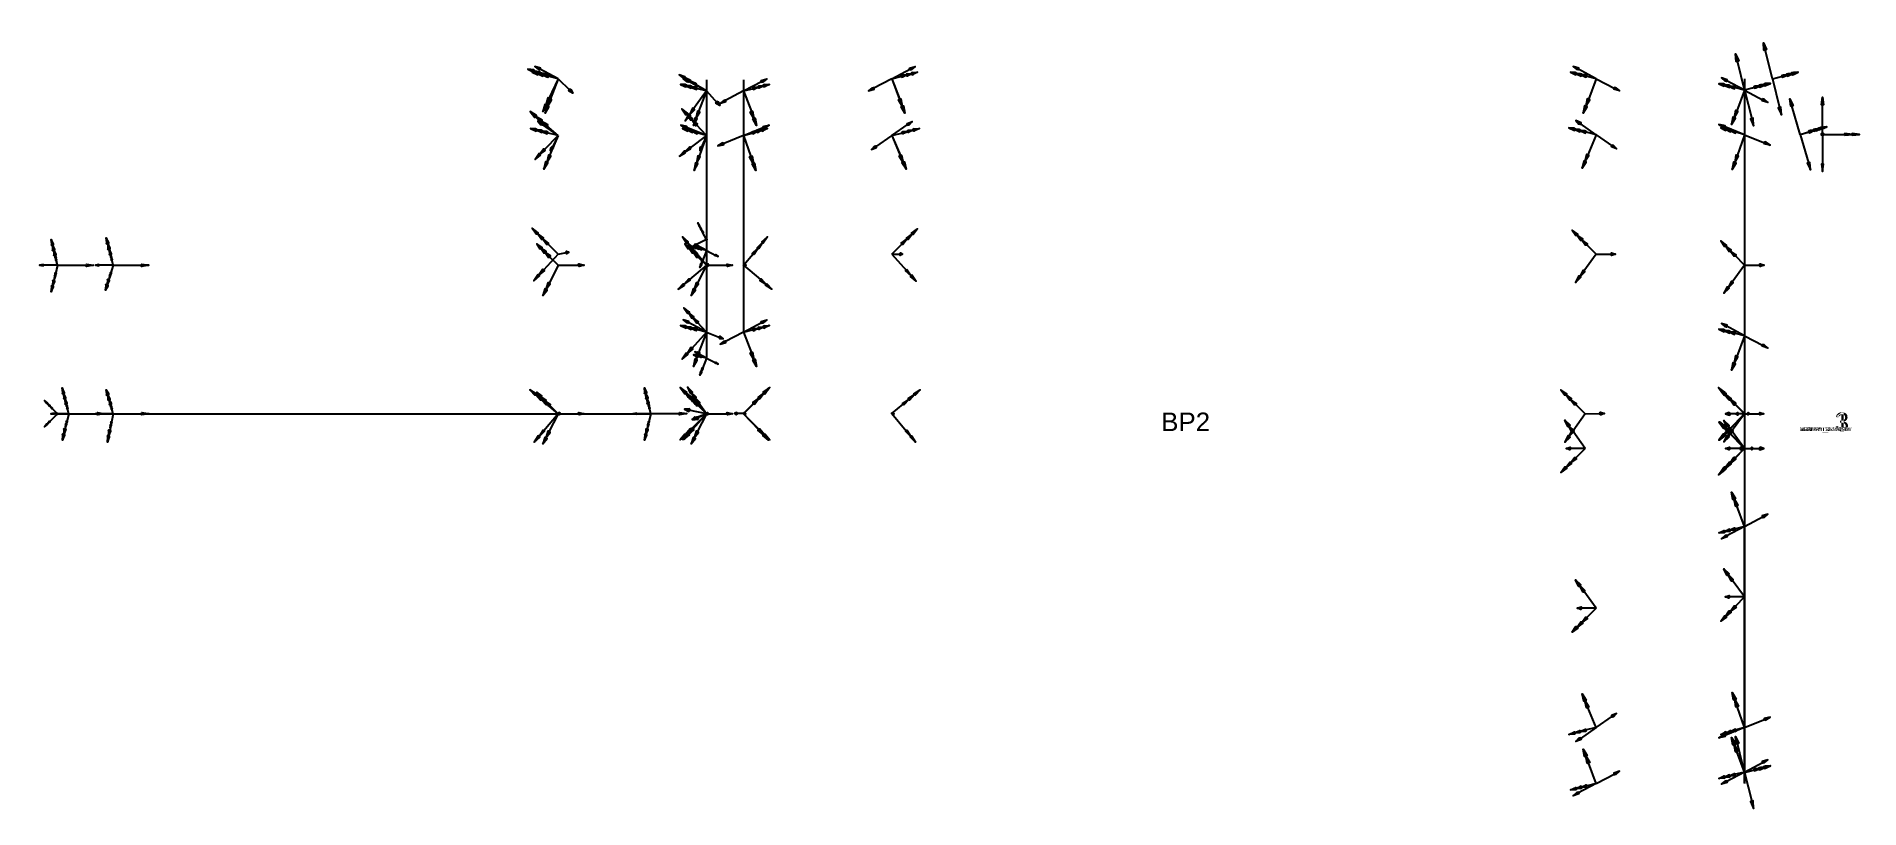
# Model space of a CAD drawing. Header units: millimetres. Extents: x -4561 to 16, y -105 to 107.
# Drawn here: x -475.7 to 16, y -101.7 to 106.4 of the extents above; entities that cross this region are included whole.
import ezdxf

# ---------------------------------------------------------------- set-up
doc = ezdxf.new("R2010")
doc.units = ezdxf.units.MM
for name, color, linetype in [('AutoDetect_10_10', 1, 'Continuous'), ('AutoDetect_11_7', 1, 'Continuous'), ('AutoDetect_12_6', 1, 'Continuous'), ('AutoDetect_18_4', 1, 'Continuous'), ('AutoDetect_19_5', 1, 'Continuous'), ('AutoDetect_25_17', 1, 'Continuous'), ('AutoDetect_26_18', 1, 'Continuous'), ('AutoDetect_29_2', 1, 'Continuous'), ('AutoDetect_30_1', 1, 'Continuous'), ('AutoDetect_30_3', 1, 'Continuous'), ('AutoDetect_33_11', 1, 'Continuous'), ('AutoDetect_34_12', 1, 'Continuous'), ('AutoDetect_36_15', 1, 'Continuous'), ('AutoDetect_37_9', 1, 'Continuous'), ('AutoDetect_5_8', 1, 'Continuous'), ('AutoDetect_6_14', 1, 'Continuous'), ('AutoDetect_7_13', 1, 'Continuous'), ('AutoDetect_8_16', 1, 'Continuous'), ('AutoDetect_9_0', 1, 'Continuous'), ('RIPPE_ID_GUID_499E99F3_AA39_41d1_B66C_D6CF131E3237', 1, 'Continuous')]:
    doc.layers.add(name, color=color, linetype=linetype)
doc.styles.get("Standard").update_dxf_attribs({"font": 'arial.ttf'})

msp = doc.modelspace()

# ---------------------------------------------------------------- texts
for tag, s, height, flags in [('ABLPKT2', '2 0.0000 0.0000 0.0000 0.0000 0.0000 0.0000 ', 0.5, 3), ('ABLPKT3', '3 0.0000 0.0000 0.0000 0.0000 0.0000 0.0000 ', 0.5, 3), ('ABLPKT6', '6 0.0000 0.0000 0.0000 0.0000 0.0000 0.0000 ', 0.5, 3), ('ABLPKT1', '1 0.0000 0.0000 0.0000 0.0000 0.0000 0.0000 ', 0.5, 3), ('ABLPKT4', '4 0.0000 0.0000 0.0000 0.0000 0.0000 0.0000 ', 0.5, 3), ('ABLPKT5', '5 0.0000 0.0000 0.0000 0.0000 0.0000 0.0000 ', 0.5, 3), ('VERF', 'AutoCAM', 1, 3), ('GRFPKT1', '1 0.0000 0.0000 0.0000 0.0000 0.0000 0.0000 ', 0.5, 3), ('GRFPKT2', '2 0.0000 0.0000 0.0000 0.0000 0.0000 0.0000 ', 0.5, 3), ('GRFPKT3', '3 0.0000 0.0000 0.0000 0.0000 0.0000 0.0000 ', 0.5, 3), ('GRFPKT4', '4 0.0000 0.0000 0.0000 0.0000 0.0000 0.0000 ', 0.5, 3), ('GRFPKT5', '5 0.0000 0.0000 0.0000 0.0000 0.0000 0.0000 ', 0.5, 3), ('GRFPKT6', '6 0.0000 0.0000 0.0000 0.0000 0.0000 0.0000 ', 0.5, 3), ('GEWICHT', '  10.0000', 1, 3), ('REFO', '2D80', 1, 9), ('MAX_ROT_GESCHW', ' 100.0000', 1, 3), ('MAX_ROT_VERZOE', '  10.0000', 1, 3), ('MAX_ROT_BESCHL', '  10.0000', 1, 3), ('MAX_LIN_VERZOE', '  10.0000', 1, 3), ('MAX_LIN_BESCHL', '  10.0000', 1, 3), ('MAX_LIN_GESCHW', ' 100.0000', 1, 3), ('KURZB', '', 1, 3), ('DATUM', '25.5.2022', 1, 3), ('ELETYP', 'WERKSTUECK', 1, 3), ('NAME', '10108', 1, 3)]:
    msp.add_attdef(tag, (0, 0), s, height=height, dxfattribs=dict(flags=flags))
at = {"layer": 'RIPPE_ID_GUID_499E99F3_AA39_41d1_B66C_D6CF131E3237', "color": 5}
for s, p in [('BP2', (-172.35, 0)), ('BP3', (0, 0, -281.98)), ('BP1', (0, 0))]:
    msp.add_text(s, height=5, dxfattribs=at).set_placement(p)

# ---------------------------------------------------------------- blocks, each defined once
blk = doc.blocks.new('Kontrollpunkt')
at = {"color": 0}
for q in [(0, 6), (8, 0), (0, 0, 4)]:
    blk.add_line((0, 0), q, dxfattribs=at)
for points in [[(0.25, 8, -0.25), (-0.25, 8, -0.25), (-0.25, 8, 0.25), (0, 10, 0), (-0.25, 8, -0.25), (0.25, 8, 0.25), (0, 10, 0), (0.25, 8, -0.25), (0.25, 8, 0.25), (-0.25, 8, 0.25)], [(0.25, 6, -0.25), (-0.25, 6, -0.25), (-0.25, 6, 0.25), (0, 8, 0), (-0.25, 6, -0.25), (0.25, 6, 0.25), (0, 8, 0), (0.25, 6, -0.25), (0.25, 6, 0.25), (-0.25, 6, 0.25)], [(0.25, 0.25, 4), (-0.25, 0.25, 4), (-0.25, -0.25, 4), (0, 0, 6), (-0.25, 0.25, 4), (0.25, -0.25, 4), (0, 0, 6), (0.25, 0.25, 4), (0.25, -0.25, 4), (-0.25, -0.25, 4)], [(0.25, 0.25, 6), (-0.25, 0.25, 6), (-0.25, -0.25, 6), (0, 0, 8), (-0.25, 0.25, 6), (0.25, -0.25, 6), (0, 0, 8), (0.25, 0.25, 6), (0.25, -0.25, 6), (-0.25, -0.25, 6)], [(0.25, 0.25, 8), (-0.25, 0.25, 8), (-0.25, -0.25, 8), (0, 0, 10), (-0.25, 0.25, 8), (0.25, -0.25, 8), (0, 0, 10), (0.25, 0.25, 8), (0.25, -0.25, 8), (-0.25, -0.25, 8)], [(8, 0.25, -0.25), (8, 0.25, 0.25), (8, -0.25, 0.25), (10, 0, 0), (8, 0.25, 0.25), (8, -0.25, -0.25), (10, 0, 0), (8, 0.25, -0.25), (8, -0.25, -0.25), (8, -0.25, 0.25)]]:
    blk.add_polyline3d(points, dxfattribs=at)

# ---------------------------------------------------------------- linework, layer by layer
at = {"layer": 'AutoDetect_10_10', "color": 1}
msp.add_line((-15, 94.9, 10.4), (-15, 25.7, 10.4), dxfattribs=at)
at = {"layer": 'AutoDetect_11_7', "color": 1}
msp.add_line((-15, -94.9, 10.4), (-15, -25.7, 10.4), dxfattribs=at)
at = {"layer": 'AutoDetect_12_6', "color": 1}
msp.add_line((-15, -4.7, -10.6), (-15, -4.7, -389.4), dxfattribs=at)
at = {"layer": 'AutoDetect_12_6', "color": 1, "extrusion": (-1, 0, 0)}
for centre, start, end in [((25.7, -10.6, 15), 167.1198, 180), ((25.7, -389.4, 15), 180, 192.8802)]:
    msp.add_arc(centre, 21, start, end, dxfattribs=at)
at = {"layer": 'AutoDetect_18_4', "color": 1}
msp.add_line((-470, 4.7, -75), (-310, 4.7, -75), dxfattribs=at)
at = {"layer": 'AutoDetect_19_5', "color": 1}
msp.add_line((-470, 4.7, -90), (-310, 4.7, -90), dxfattribs=at)
at = {"layer": 'AutoDetect_25_17', "color": 1}
msp.add_line((-285, 94.7, -409.4), (-285, 26.7, -409.4), dxfattribs=at)
at = {"layer": 'AutoDetect_26_18', "color": 1}
msp.add_line((-295, 94.7, -409.4), (-295, 26.7, -409.4), dxfattribs=at)
at = {"layer": 'AutoDetect_29_2', "color": 1}
msp.add_line((-285, 4.7, -12.6), (-285, 4.7, -387.4), dxfattribs=at)
at = {"layer": 'AutoDetect_30_1', "color": 1}
msp.add_line((-295, 4.7, -12.6), (-295, 4.7, -75), dxfattribs=at)
at = {"layer": 'AutoDetect_30_3', "color": 1}
msp.add_line((-295, 4.7, -90), (-295, 4.7, -387.4), dxfattribs=at)
at = {"layer": 'AutoDetect_33_11', "color": 1}
msp.add_line((-285, 94.7, 9.4), (-285, 26.7, 9.4), dxfattribs=at)
at = {"layer": 'AutoDetect_34_12', "color": 1}
msp.add_line((-295, 94.7, 9.4), (-295, 26.7, 9.4), dxfattribs=at)
at = {"layer": 'AutoDetect_36_15', "color": 1}
msp.add_line((-295, 51.7, -75), (-295, 19.7, -75), dxfattribs=at)
at = {"layer": 'AutoDetect_37_9', "color": 1}
msp.add_line((-295, 51.7, -90), (-295, 19.7, -90), dxfattribs=at)
at = {"layer": 'AutoDetect_5_8', "color": 1}
msp.add_line((-15, 95, -417), (-15, -95, -417), dxfattribs=at)
at = {"layer": 'AutoDetect_6_14', "color": 1}
msp.add_line((-15, 95, 17), (-15, -95, 17), dxfattribs=at)
at = {"layer": 'AutoDetect_7_13', "color": 1}
msp.add_line((-15, -94.9, -410.4), (-15, -25.7, -410.4), dxfattribs=at)
at = {"layer": 'AutoDetect_8_16', "color": 1}
msp.add_line((-15, 94.9, -410.4), (-15, 25.7, -410.4), dxfattribs=at)
at = {"layer": 'AutoDetect_9_0', "color": 1}
msp.add_line((-15, 4.7, -10.6), (-15, 4.7, -389.4), dxfattribs=at)
at = {"layer": 'AutoDetect_9_0', "color": 1, "extrusion": (1, 0, 0)}
for centre, start, end in [((25.7, -10.6, -15), 167.1198, 180), ((25.7, -389.4, -15), 180, 192.8802)]:
    msp.add_arc(centre, 21, start, end, dxfattribs=at)

# ---------------------------------------------------------------- block references
at = {"layer": 'AutoDetect_10_10', "color": 1, "extrusion": (-0.696364, 0.173648, -0.696364), "rotation": 279.7183999161086}
for p in [(-78.87, 65.91, 42.44), (-85.54, 33.08, 19.16), (-21.31, 21.93, 7.67)]:
    msp.add_blockref('Kontrollpunkt', p, dxfattribs=at)
at = {"layer": 'AutoDetect_10_10', "color": 1, "extrusion": (-0.743283, 0.185348, -0.642788), "rotation": 283.7118257682571}
msp.add_blockref('Kontrollpunkt', (-64.22, 54.7, 49), dxfattribs=at)
at = {"layer": 'AutoDetect_10_10', "color": 1, "extrusion": (-0.642788, 0.185348, -0.743283), "rotation": 274.4223825593739}
msp.add_blockref('Kontrollpunkt', (-72.62, 7.37, 46.45), dxfattribs=at)
at = {"layer": 'AutoDetect_11_7', "color": 1, "extrusion": (-0.696364, -0.173648, -0.696364)}
for p, rotation in [((21.31, 21.93, 7.67), 80.28160008389143), ((85.54, 33.08, 19.16), 80.28160008389149), ((78.87, 65.91, 42.44), 80.28160008389149)]:
    msp.add_blockref('Kontrollpunkt', p, dxfattribs=dict(at, rotation=rotation))
at = {"layer": 'AutoDetect_11_7', "color": 1, "extrusion": (-0.743283, -0.185348, -0.642788), "rotation": 76.28817423174284}
msp.add_blockref('Kontrollpunkt', (64.22, 54.7, 49), dxfattribs=at)
at = {"layer": 'AutoDetect_11_7', "color": 1, "extrusion": (-0.642788, -0.185348, -0.743283), "rotation": 85.57761744062604}
msp.add_blockref('Kontrollpunkt', (72.62, 7.37, 46.45), dxfattribs=at)
at = {"layer": 'AutoDetect_12_6', "color": 1, "extrusion": (-0.656791, -0.642788, -0.394271), "rotation": 111.2153460504219}
msp.add_blockref('Kontrollpunkt', (-37.19, -13.17, 54.31), dxfattribs=at)
at = {"layer": 'AutoDetect_12_6', "color": 1, "extrusion": (-0.650895, -0.650895, -0.390731), "rotation": 111.3421348077551}
for p in [(-7.28, -4.31, 16.96), (-5.16, 37.95, 62.78)]:
    msp.add_blockref('Kontrollpunkt', p, dxfattribs=at)
at = {"layer": 'AutoDetect_12_6', "color": 1, "extrusion": (-0.704416, -0.704416, -0.087156), "rotation": 94.9810693937002}
msp.add_blockref('Kontrollpunkt', (-7.28, -9.35, 14.8), dxfattribs=at)
at = {"layer": 'AutoDetect_12_6', "color": 1, "extrusion": (-0.696364, -0.696364, 0.173648), "rotation": 80.03961195419221}
for p in [(-7.28, -52.25, 4.93), (-7.28, -376.05, -52.16)]:
    msp.add_blockref('Kontrollpunkt', p, dxfattribs=at)
at = {"layer": 'AutoDetect_12_6', "color": 1, "extrusion": (-0.650895, -0.650895, 0.390731), "rotation": 68.48081528338722}
msp.add_blockref('Kontrollpunkt', (-7.28, -363.89, -139.33), dxfattribs=at)
at = {"layer": 'AutoDetect_12_6', "color": 1, "extrusion": (-0.642788, -0.656791, -0.394271), "rotation": 112.0624396173012}
msp.add_blockref('Kontrollpunkt', (20.54, -12.31, 51.46), dxfattribs=at)
at = {"layer": 'AutoDetect_18_4', "color": 1, "extrusion": (-0.173648, 0.696364, 0.696364), "xscale": 0.5, "yscale": 0.5, "zscale": 0.5, "rotation": 340.2978477668322}
msp.add_blockref('Kontrollpunkt', (445.22, -168.6, 55.29), dxfattribs=at)
at = {"layer": 'AutoDetect_18_4', "color": 1, "extrusion": (-0.185348, 0.743283, 0.642788), "xscale": 0.5000000000000001, "yscale": 0.5000000000000001, "zscale": 0.5000000000000001, "rotation": 338.748914061104}
msp.add_blockref('Kontrollpunkt', (430.67, -156.1, 69.35), dxfattribs=at)
at = {"layer": 'AutoDetect_18_4', "color": 2, "extrusion": (-0.173648, 0.696364, 0.696364), "rotation": 340.2978477668322}
for p, xscale, yscale, zscale in [((451.99, -135.69, 32.14), 0.5, 0.5, 0.5), ((299.65, -109.23, 4.88), 0.5000000000000001, 0.5000000000000001, 0.5000000000000001)]:
    msp.add_blockref('Kontrollpunkt', p, dxfattribs=dict(at, xscale=xscale, yscale=yscale, zscale=zscale))
at = {"layer": 'AutoDetect_18_4', "color": 1, "extrusion": (-0.185348, 0.642788, 0.743283), "xscale": 0.5, "yscale": 0.5, "zscale": 0.5, "rotation": 338.7966587647459}
msp.add_blockref('Kontrollpunkt', (435.89, -120.47, 61.34), dxfattribs=at)
at = {"layer": 'AutoDetect_19_5', "color": 1, "extrusion": (-0.173648, 0.696364, -0.696364), "rotation": 199.7021522331678}
for p in [(445.22, 50.18, 170.19), (451.99, 17.27, 147.04), (299.65, -9.18, 119.78)]:
    msp.add_blockref('Kontrollpunkt', p, dxfattribs=at)
at = {"layer": 'AutoDetect_19_5', "color": 1, "extrusion": (-0.185348, 0.743283, -0.642788), "rotation": 201.2510859388958}
msp.add_blockref('Kontrollpunkt', (430.67, 29.7, 175.41), dxfattribs=at)
at = {"layer": 'AutoDetect_19_5', "color": 1, "extrusion": (-0.185348, 0.642788, -0.743283), "rotation": 201.2033412352541}
msp.add_blockref('Kontrollpunkt', (435.89, 10.09, 183.98), dxfattribs=at)
at = {"layer": 'AutoDetect_25_17', "color": 1, "extrusion": (0.696364, 0.173648, 0.696364), "rotation": 99.71839991610851}
for p in [(157.93, -116.71, -467.63), (151.46, -150.28, -445.02), (94.86, -105.75, -478.92)]:
    msp.add_blockref('Kontrollpunkt', p, dxfattribs=at)
at = {"layer": 'AutoDetect_25_17', "color": 1, "extrusion": (0.642788, 0.185348, 0.743283), "rotation": 94.422382559374}
msp.add_blockref('Kontrollpunkt', (155.54, -59.99, -442.99), dxfattribs=at)
at = {"layer": 'AutoDetect_25_17', "color": 1, "extrusion": (0.743283, 0.185348, 0.642788), "rotation": 103.7118257682571}
msp.add_blockref('Kontrollpunkt', (136.61, -173.98, -431.13), dxfattribs=at)
at = {"layer": 'AutoDetect_26_18', "color": 1, "extrusion": (-0.696364, 0.173648, 0.696364)}
for p, rotation in [((-11.12, -542.17, -41.13), 260.2816000838915), ((-17.6, -508.6, -63.74), 260.2816000838914), ((45.47, -497.64, -75.03), 260.2816000838913)]:
    msp.add_blockref('Kontrollpunkt', p, dxfattribs=dict(at, rotation=rotation))
at = {"layer": 'AutoDetect_26_18', "color": 1, "extrusion": (-0.743283, 0.185348, 0.642788), "rotation": 256.2881742317428}
msp.add_blockref('Kontrollpunkt', (3.72, -535.72, -0.03), dxfattribs=at)
at = {"layer": 'AutoDetect_26_18', "color": 1, "extrusion": (-0.642788, 0.185348, 0.743283), "rotation": 265.577617440626}
msp.add_blockref('Kontrollpunkt', (5.15, -474.22, -70.17), dxfattribs=at)
at = {"layer": 'AutoDetect_29_2', "color": 1, "extrusion": (0.696362, 0.68655, -0.209115), "rotation": 101.6493877530162}
msp.add_blockref('Kontrollpunkt', (205.98, -19.31, -140.04), dxfattribs=at)
at = {"layer": 'AutoDetect_29_2', "color": 1, "extrusion": (0.642788, 0.765603, -0.025996), "rotation": 91.77364373894503}
msp.add_blockref('Kontrollpunkt', (247.01, -35.46, -148.15), dxfattribs=at)
at = {"layer": 'AutoDetect_29_2', "color": 1, "extrusion": (0.696364, 0.696364, 0.173648), "rotation": 80.1426038068829}
for p in [(204.85, -17.38, -204.32), (204.85, -347.1, -262.46)]:
    msp.add_blockref('Kontrollpunkt', p, dxfattribs=at)
at = {"layer": 'AutoDetect_29_2', "color": 1, "extrusion": (0.706903, 0.706903, -0.024003), "rotation": 91.3749942031458}
msp.add_blockref('Kontrollpunkt', (204.85, -17.35, -197.84), dxfattribs=at)
at = {"layer": 'AutoDetect_29_2', "color": 1, "extrusion": (0.765603, 0.642788, -0.025996), "rotation": 91.25032507316209}
msp.add_blockref('Kontrollpunkt', (161.14, -39.39, -183.65), dxfattribs=at)
at = {"layer": 'AutoDetect_30_1', "color": 1, "extrusion": (-0.696365, 0.697413, -0.169385), "rotation": 255.9761105653466}
msp.add_blockref('Kontrollpunkt', (203.36, 56.06, 264.79), dxfattribs=at)
at = {"layer": 'AutoDetect_30_1', "color": 1, "extrusion": (-0.642788, 0.765603, -0.025996), "rotation": 268.226346575334}
msp.add_blockref('Kontrollpunkt', (197.19, -25.77, 224.67), dxfattribs=at)
at = {"layer": 'AutoDetect_30_1', "color": 1, "extrusion": (-0.765603, 0.642788, -0.025996), "rotation": 268.749668082236}
msp.add_blockref('Kontrollpunkt', (211.81, -27.84, 260.4), dxfattribs=at)
at = {"layer": 'AutoDetect_30_1', "color": 1, "extrusion": (-0.51137, 0.710948, 0.482757), "rotation": 294.0925237938698}
msp.add_blockref('Kontrollpunkt', (236.74, -150.68, 117.99), dxfattribs=at)
at = {"layer": 'AutoDetect_30_1', "color": 1, "extrusion": (-0.706903, 0.706903, -0.024003), "rotation": 268.624998274618}
msp.add_blockref('Kontrollpunkt', (205.27, -7.51, 212.16), dxfattribs=at)
at = {"layer": 'AutoDetect_30_3', "color": 1, "extrusion": (-0.578134, 0.578134, -0.575779)}
for p, rotation in [((205.27, 81.01, 271.34), 240.0675826412149), ((176.99, 30.38, 272.4), 240.067582641215), ((233.56, 30.38, 272.4), 240.067582641215), ((205.27, 48.43, 225.09), 240.067582641215)]:
    msp.add_blockref('Kontrollpunkt', p, dxfattribs=dict(at, rotation=rotation))
at = {"layer": 'AutoDetect_30_3', "color": 1, "extrusion": (-0.696364, 0.696364, 0.173648), "rotation": 292.3962762792557}
msp.add_blockref('Kontrollpunkt', (205.27, -418.31, 141.43), dxfattribs=at)
at = {"layer": 'AutoDetect_30_3', "color": 1, "extrusion": (-0.702174, 0.702174, 0.117915), "rotation": 288.9128362598164}
msp.add_blockref('Kontrollpunkt', (205.27, -154.08, 195.11), dxfattribs=at)
at = {"layer": 'AutoDetect_33_11', "color": 1, "extrusion": (0.696364, 0.173648, -0.696364)}
for p, rotation in [((151.46, -136.79, -166.47), 80.28160008389149), ((157.93, -170.37, -189.09), 80.28160008389149), ((94.86, -181.32, -200.37), 80.28160008389143)]:
    msp.add_blockref('Kontrollpunkt', p, dxfattribs=dict(at, rotation=rotation))
at = {"layer": 'AutoDetect_33_11', "color": 1, "extrusion": (0.743283, 0.185348, -0.642788), "rotation": 76.28817423174286}
msp.add_blockref('Kontrollpunkt', (136.61, -132.44, -174.02), dxfattribs=at)
at = {"layer": 'AutoDetect_33_11', "color": 1, "extrusion": (0.642788, 0.185348, -0.743283), "rotation": 85.57761744062604}
msp.add_blockref('Kontrollpunkt', (155.54, -207.6, -145.68), dxfattribs=at)
at = {"layer": 'AutoDetect_34_12', "color": 1, "extrusion": (-0.81995, 0.259893, -0.510036), "rotation": 284.5258813989728}
msp.add_blockref('Kontrollpunkt', (10.66, 192.78, 290.32), dxfattribs=at)
at = {"layer": 'AutoDetect_34_12', "color": 1, "extrusion": (-0.734059, 0.439191, -0.517947), "rotation": 278.8073142964446}
msp.add_blockref('Kontrollpunkt', (72.77, 163.54, 251.95), dxfattribs=at)
at = {"layer": 'AutoDetect_34_12', "color": 1, "extrusion": (-0.755955, 0.642132, -0.127272), "rotation": 296.5074768566953}
msp.add_blockref('Kontrollpunkt', (156.13, 49.38, 303.1), dxfattribs=at)
at = {"layer": 'AutoDetect_34_12', "color": 1, "extrusion": (-0.662211, 0.720041, -0.207408), "rotation": 294.1493145033677}
msp.add_blockref('Kontrollpunkt', (163.18, 23.65, 259.09), dxfattribs=at)
at = {"layer": 'AutoDetect_34_12', "color": 1, "extrusion": (-0.605926, 0.655295, -0.451046), "rotation": 258.0050323617095}
msp.add_blockref('Kontrollpunkt', (198.47, 107.57, 192), dxfattribs=at)
at = {"layer": 'AutoDetect_36_15', "color": 2, "extrusion": (-0.696364, 0.173648, 0.696364), "xscale": 0.5000000000000001, "yscale": 0.5000000000000001, "zscale": 0.5000000000000001}
for p, rotation in [((24.12, -261.36, 161.66), 260.2816000838915), ((52.26, -256.47, 156.62), 260.2816000838913)]:
    msp.add_blockref('Kontrollpunkt', p, dxfattribs=dict(at, rotation=rotation))
at = {"layer": 'AutoDetect_37_9', "color": 2, "extrusion": (-0.696364, 0.173648, -0.696364), "rotation": 279.7183999161086}
for p, xscale, yscale, zscale in [((24.12, 142.94, 276.56), 0.5000000000000001, 0.5000000000000001, 0.5000000000000001), ((52.26, 138.05, 271.52), 0.5, 0.5, 0.5)]:
    msp.add_blockref('Kontrollpunkt', p, dxfattribs=dict(at, xscale=xscale, yscale=yscale, zscale=zscale))
at = {"layer": 'AutoDetect_5_8', "color": 1, "extrusion": (0.696364, 0.173648, -0.696364)}
for p in [(92.9, -293.91, 295.91), (93.99, -259.63, 273.8), (-85.64, -324.91, 263.96)]:
    msp.add_blockref('Kontrollpunkt', p, dxfattribs=at)
at = {"layer": 'AutoDetect_5_8', "color": 1, "extrusion": (0.642788, 0.185348, -0.743283), "rotation": 359.9522552963684}
msp.add_blockref('Kontrollpunkt', (76.87, -235.73, 295.05), dxfattribs=at)
at = {"layer": 'AutoDetect_5_8', "color": 1, "extrusion": (0, 0, -1), "rotation": 90}
msp.add_blockref('Kontrollpunkt', (-6, 80, 417), dxfattribs=at)
at = {"layer": 'AutoDetect_6_14', "color": 1, "extrusion": (0.696364, 0.173648, 0.696364), "rotation": 180}
for p in [(92.9, 6.83, 17.37), (93.99, -27.45, -4.74), (-85.64, 37.84, -14.58)]:
    msp.add_blockref('Kontrollpunkt', p, dxfattribs=at)
at = {"layer": 'AutoDetect_6_14', "color": 1, "extrusion": (0.642788, 0.185348, 0.743283), "rotation": 180.0477447036316}
msp.add_blockref('Kontrollpunkt', (76.87, -31.86, -2.27), dxfattribs=at)
at = {"layer": 'AutoDetect_6_14', "color": 1, "rotation": 270}
msp.add_blockref('Kontrollpunkt', (6, 80, 17), dxfattribs=at)
at = {"layer": 'AutoDetect_7_13', "color": 1, "extrusion": (-0.696364, -0.173648, 0.696364), "rotation": 99.71839991610851}
for p in [(21.31, -309, -270.88), (78.87, -352.98, -236.11), (85.54, -320.16, -259.38)]:
    msp.add_blockref('Kontrollpunkt', p, dxfattribs=at)
at = {"layer": 'AutoDetect_7_13', "color": 1, "extrusion": (-0.743283, -0.185348, 0.642788), "rotation": 103.7118257682571}
msp.add_blockref('Kontrollpunkt', (64.22, -361.11, -208.11), dxfattribs=at)
at = {"layer": 'AutoDetect_7_13', "color": 1, "extrusion": (-0.642788, -0.185348, 0.743283), "rotation": 94.422382559374}
msp.add_blockref('Kontrollpunkt', (72.62, -274.96, -250.86), dxfattribs=at)
at = {"layer": 'AutoDetect_8_16', "color": 1, "extrusion": (-0.696364, 0.173648, 0.696364)}
for p, rotation in [((-78.87, -352.98, -236.11), 260.2816000838915), ((-85.54, -320.16, -259.38), 260.2816000838915), ((-21.31, -309, -270.88), 260.2816000838913)]:
    msp.add_blockref('Kontrollpunkt', p, dxfattribs=dict(at, rotation=rotation))
at = {"layer": 'AutoDetect_8_16', "color": 1, "extrusion": (-0.743283, 0.185348, 0.642788), "rotation": 256.2881742317428}
msp.add_blockref('Kontrollpunkt', (-64.22, -361.11, -208.11), dxfattribs=at)
at = {"layer": 'AutoDetect_8_16', "color": 1, "extrusion": (-0.642788, 0.185348, 0.743283), "rotation": 265.577617440626}
msp.add_blockref('Kontrollpunkt', (-72.62, -274.96, -250.86), dxfattribs=at)
at = {"layer": 'AutoDetect_9_0', "color": 1, "extrusion": (-0.650895, 0.650895, -0.390731), "rotation": 248.6578651922448}
for p in [(5.16, 37.95, 62.78), (7.28, -4.31, 16.96)]:
    msp.add_blockref('Kontrollpunkt', p, dxfattribs=at)
at = {"layer": 'AutoDetect_9_0', "color": 1, "extrusion": (-0.642788, 0.656791, -0.394271), "rotation": 247.9375603826988}
msp.add_blockref('Kontrollpunkt', (-20.54, -12.31, 51.46), dxfattribs=at)
at = {"layer": 'AutoDetect_9_0', "color": 1, "extrusion": (-0.656791, 0.642788, -0.394271), "rotation": 248.7846539495781}
msp.add_blockref('Kontrollpunkt', (37.19, -13.17, 54.31), dxfattribs=at)
at = {"layer": 'AutoDetect_9_0', "color": 1, "extrusion": (-0.650895, 0.650895, 0.390731), "rotation": 291.5191847166128}
msp.add_blockref('Kontrollpunkt', (7.28, -363.89, -139.33), dxfattribs=at)
at = {"layer": 'AutoDetect_9_0', "color": 1, "extrusion": (-0.696364, 0.696364, 0.173648), "rotation": 279.9603880458078}
for p in [(7.28, -52.25, 4.93), (7.28, -376.05, -52.16)]:
    msp.add_blockref('Kontrollpunkt', p, dxfattribs=at)
at = {"layer": 'AutoDetect_9_0', "color": 1, "extrusion": (-0.704416, 0.704416, -0.087156), "rotation": 265.0189306062998}
msp.add_blockref('Kontrollpunkt', (7.28, -9.35, 14.8), dxfattribs=at)
at = {"layer": 'RIPPE_ID_GUID_499E99F3_AA39_41d1_B66C_D6CF131E3237', "color": 2, "extrusion": (-0.467784, 0.883843, 0), "xscale": 0.5, "yscale": 0.5, "zscale": 0.5, "rotation": 270}
for p in [(236.55, -75, 183.69), (236.55, -90, 183.69)]:
    msp.add_blockref('Kontrollpunkt', p, dxfattribs=at)
at = {"layer": 'RIPPE_ID_GUID_499E99F3_AA39_41d1_B66C_D6CF131E3237', "color": 2, "extrusion": (-0.707107, 0.707107, 0), "xscale": 0.5000000000000001, "yscale": 0.5000000000000001, "zscale": 0.5000000000000001, "rotation": 270}
for p in [(329.02, -75, 335.66), (329.02, -90, 335.66)]:
    msp.add_blockref('Kontrollpunkt', p, dxfattribs=at)

msp.set_redraw_order([(e.dxf.handle, doc.entitydb.next_handle()) for e in msp.query("TEXT MTEXT ATTDEF DIMENSION ARC_DIMENSION")])  # texts and dimensions are drawn at this point

doc.saveas('drawing.dxf')
